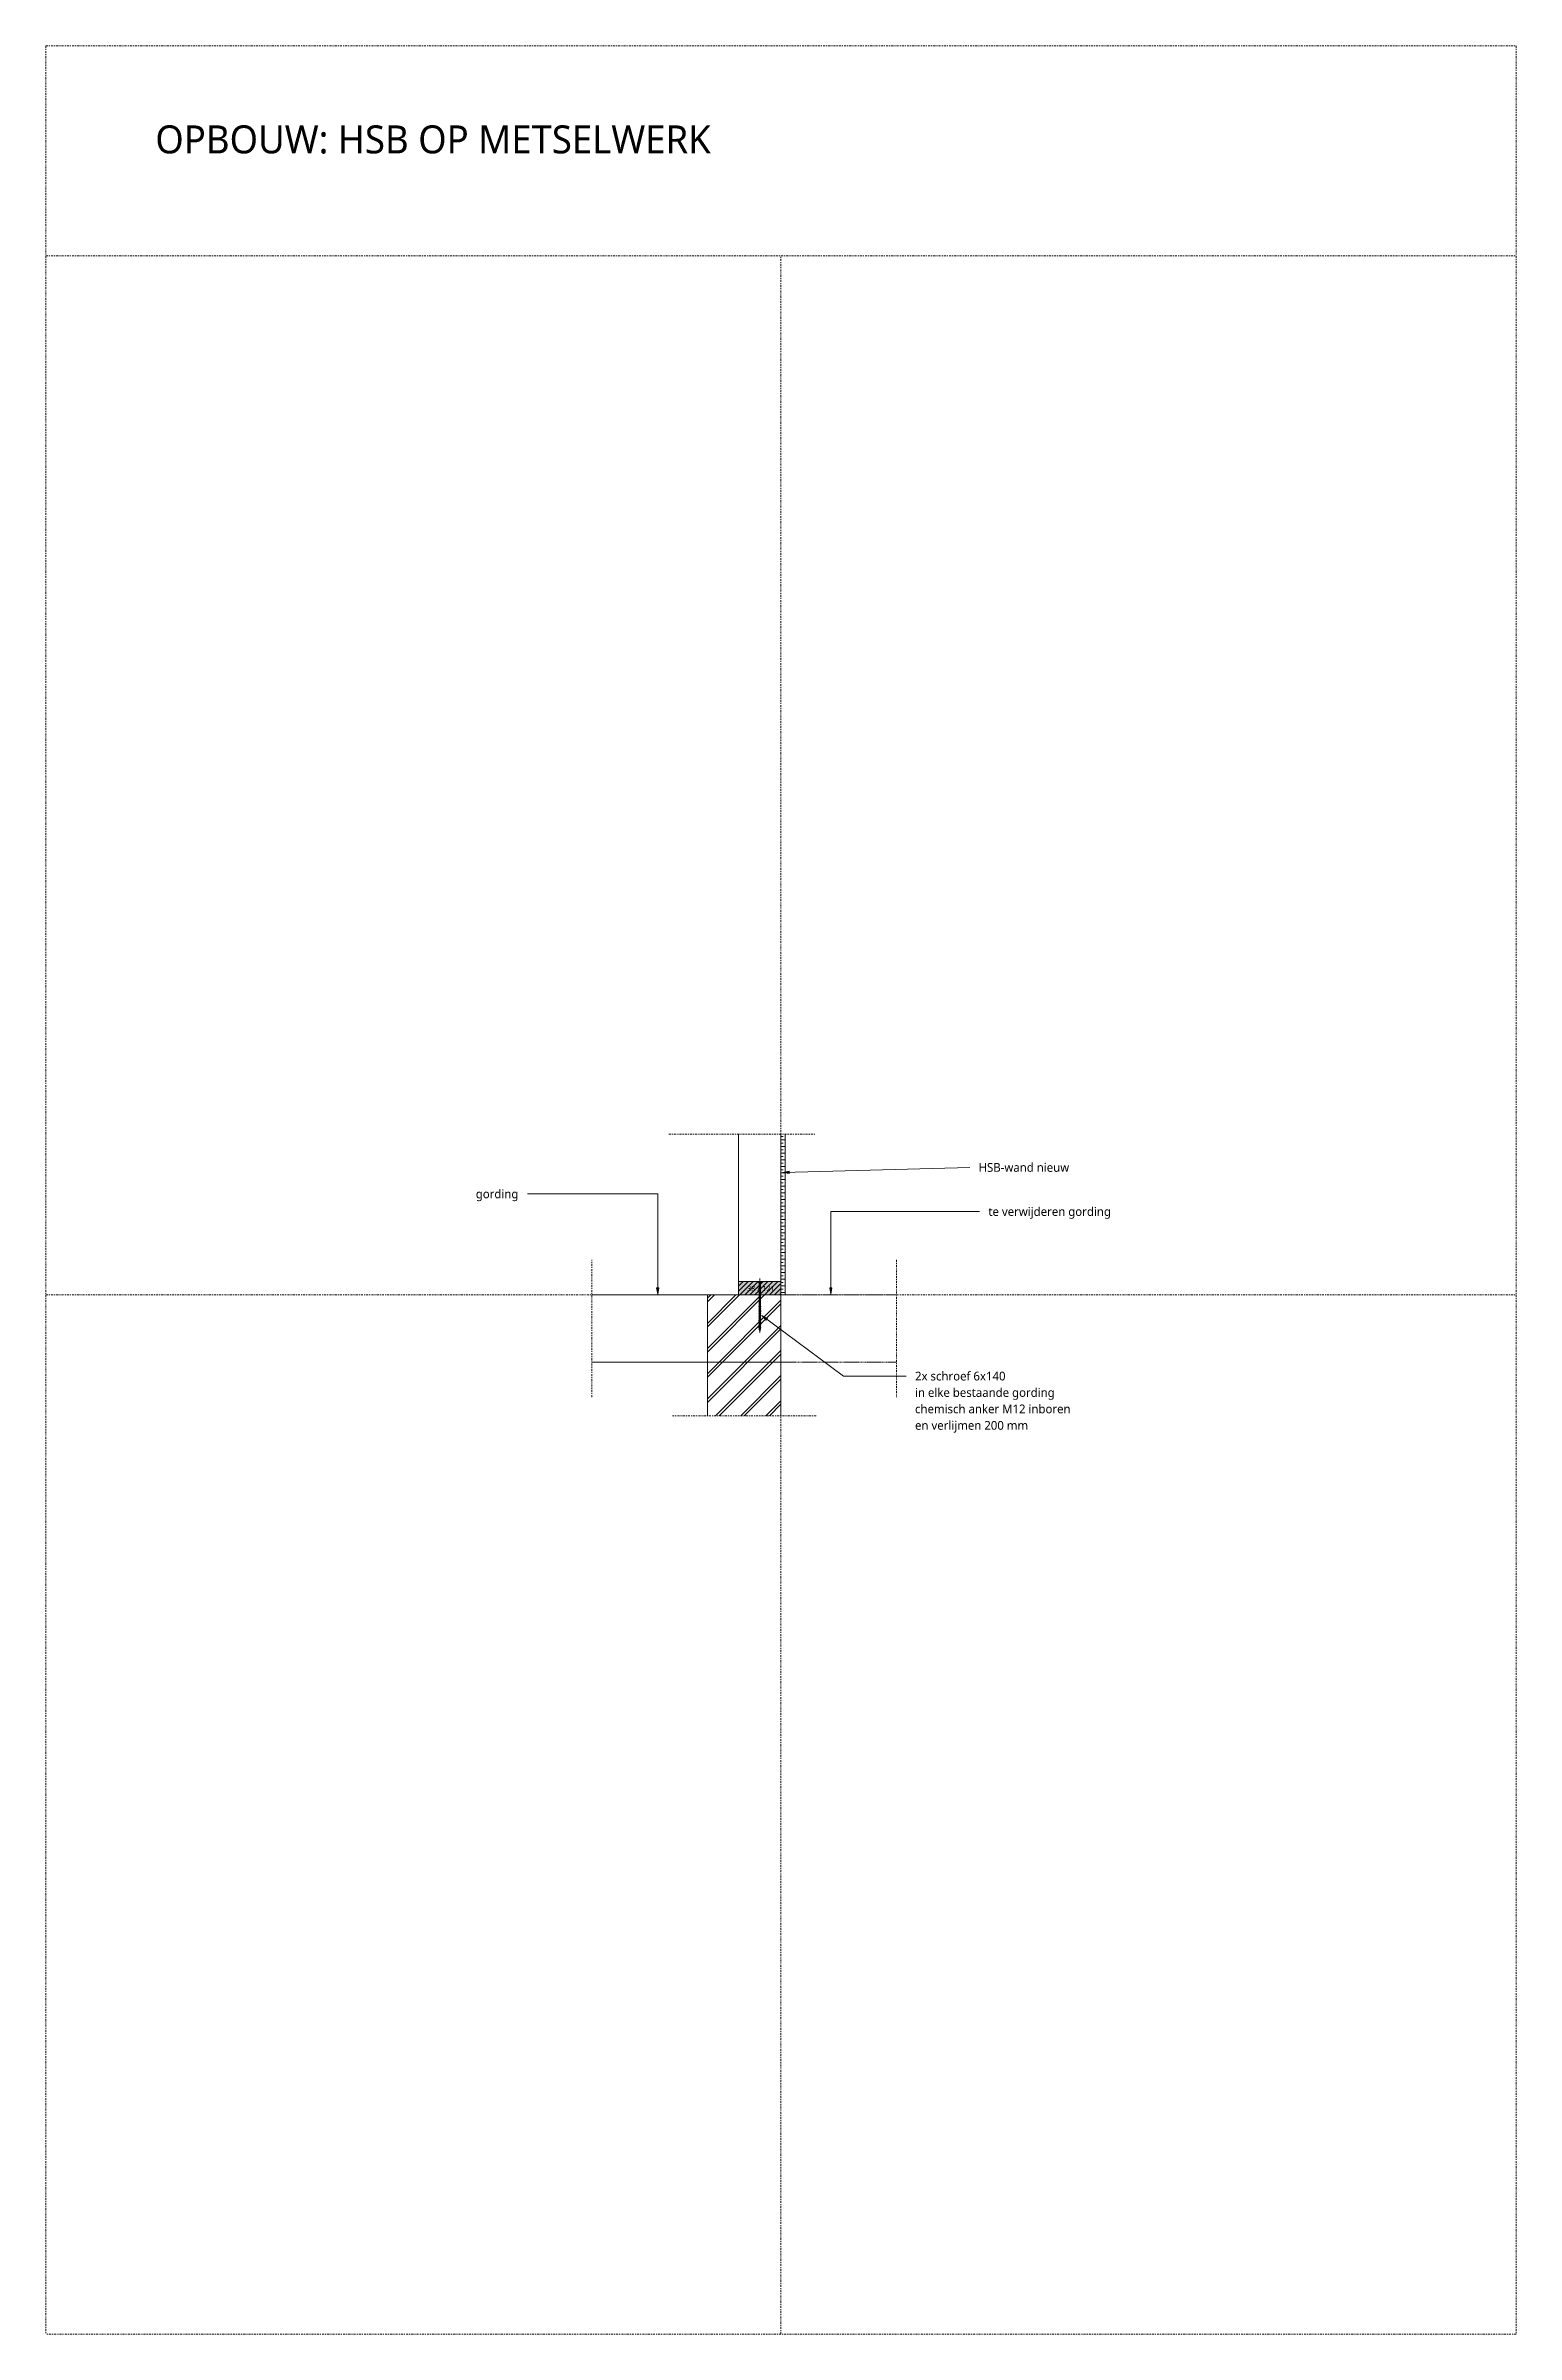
# Model space of a CAD drawing. Header units: millimetres. Extents: x -14163 to 55687, y -143 to 37302.
# Drawn here: x 1087 to 5287, y 7560 to 14100 of the extents above; entities that cross this region are included whole.
import ezdxf

# ---------------------------------------------------------------- set-up
doc = ezdxf.new("R2010")
doc.units = ezdxf.units.MM
for name, pattern in [('MV_center', [15, 6, -3, 3, -3]), ('MV_hartlijn_staal', [6.6, 5, -0.8, 0, -0.8]), ('MV_hidden', [3.75, 2.5, -1.25])]:
    doc.linetypes.add(name, pattern=pattern)
for name, color, linetype, lineweight in [('A-ANNO-NOTE', 131, 'Continuous', 18), ('A-DETL', 90, 'Continuous', 13), ('A-DETL-GENF', 92, 'Continuous', 18), ('A-DETL-MEDM', 33, 'Continuous', 18), ('G-ANNO-TEXT', 231, 'Continuous', 13)]:
    doc.layers.add(name, color=color, linetype=linetype, lineweight=lineweight)
doc.styles.add('Segoe UI', font='segoeui.ttf', dxfattribs={"height": 15})
doc.styles.add('Segoe UI_3', font='segoeui.ttf', dxfattribs={"height": 25})
doc.styles.add('Segoe UI_5', font='segoeui.ttf', dxfattribs={"height": 80})

msp = doc.modelspace()

# ---------------------------------------------------------------- texts
at = {"layer": 'A-ANNO-NOTE', "lineweight": 13, "insert": (3090.4, 10555.8), "char_height": 15, "width": 94.599, "attachment_point": 1, "style": 'Segoe UI'}
msp.add_mtext('38 x 121', dxfattribs=at)
at = {"layer": 'G-ANNO-TEXT', "color": 7, "attachment_point": 1}
for s, insert, char_height, width, style in [('OPBOUW: HSB OP METSELWERK', (1399.8, 13872.3), 80, 2008.227, 'Segoe UI_5'), ('HSB-wand nieuw', (3751.4, 10906.9), 25, 318.27, 'Segoe UI_3'), ('gording', (2315.2, 10831.2), 25, 148.312, 'Segoe UI_3'), ('te verwijderen gording', (3779.4, 10780.8), 25, 425.696, 'Segoe UI_3'), ('2x schroef 6x140', (3569.8, 10310.6), 25, 315.063, 'Segoe UI_3'), ('chemisch anker M12 inboren ', (3569.8, 10216.7), 25, 555.569, 'Segoe UI_3'), ('in elke bestaande gording', (3569.8, 10263.6), 25, 489.029, 'Segoe UI_3'), ('en verlijmen 200 mm ', (3569.8, 10169.7), 25, 409.662, 'Segoe UI_3')]:
    msp.add_mtext(s, dxfattribs=dict(at, insert=insert, char_height=char_height, width=width, style=style))

# ---------------------------------------------------------------- blocks, each defined once
blk = doc.blocks.new('NLRS_00_DI_maskeer - Type 1-4234708-Details Constructie')
at = {"layer": 'A-DETL-GENF', "linetype": 'MV_center'}
blk.add_line((310, 0), (-100, 0), dxfattribs=at)
blk = doc.blocks.new('00 hout_rechthoekig_sls - SLS 38x121-3138879-Details Constructie')
at = {"layer": 'A-DETL-GENF', "lineweight": 13}
blk.add_hatch(color=256, dxfattribs=at).paths.add_polyline_path([(121, -38), (121, 0), (0, 0), (0, -38)])
at = {"layer": 'A-DETL-MEDM', "lineweight": 13}
h = blk.add_hatch(dxfattribs=at)
h.set_pattern_fill('FP_136', color=256, style=0, pattern_type=2)
h.set_pattern_definition([(45, (-3066.009, -10567.864), (-7.071068, 7.071068), [])])
h.paths.add_polyline_path([(121, -38), (121, 0), (0, 0), (0, -38)])
at = {"layer": 'A-DETL-MEDM'}
for p, q in [((0, 0), (121, 0)), ((0, -38), (0, 0)), ((121, 0), (121, -38)), ((121, 0), (121, -38)), ((121, 0), (121, -38)), ((121, -38), (0, -38)), ((121, -38), (0, -38))]:
    blk.add_line(p, q, dxfattribs=at)
blk = doc.blocks.new('NLRS_00_DI_maskeer - Type 1-4234826-Details Constructie')
at = {"layer": 'A-DETL-GENF', "linetype": 'MV_center'}
blk.add_line((291.9, 0), (-100, 0), dxfattribs=at)
blk = doc.blocks.new('NLRS_00_DI_maskeer - Type 1-4234827-Details Constructie')
at = {"layer": 'A-DETL-GENF', "linetype": 'MV_center'}
blk.add_line((-100, 0), (291.9, 0), dxfattribs=at)
blk = doc.blocks.new('NLRS_00_DI_maskeer - Type 1-4234828-Details Constructie')
at = {"layer": 'A-DETL-GENF', "linetype": 'MV_center'}
blk.add_line((-100, 0), (320, 0), dxfattribs=at)
blk = doc.blocks.new('28 schroeven 2D - Verzonken schroef 6_0x140mm-3218139-Details Constructie')
at = {"layer": 'A-DETL-GENF', "lineweight": 5}
for p, q in [((-5.4, 0), (5.4, 0)), ((-2.5, -2.4), (-5.4, 0)), ((5.4, 0), (2.5, -2.4)), ((-5, -0.3), (5, -0.3)), ((-2, -4), (2, -3.3)), ((-2, -3.6), (-2, -135)), ((2, -135), (2, -3.6)), ((3, -69.2), (-3, -70.6)), ((-3, -70.6), (-2.3, -70)), ((3, -71.5), (-3, -72.9)), ((-3, -72.9), (-2.3, -72.2)), ((3, -73.7), (-3, -75.1)), ((-3, -75.1), (-2.3, -74.4)), ((3, -75.9), (-3, -77.3)), ((-3, -77.3), (-2.3, -76.6)), ((3, -78.1), (-3, -79.5)), ((-3, -79.5), (-2.3, -78.9)), ((3, -80.3), (-3, -81.7)), ((-3, -81.7), (-2.3, -81.1)), ((3, -82.5), (-3, -83.9)), ((-3, -83.9), (-2.3, -83.3)), ((3, -84.8), (-3, -86.1)), ((-3, -86.1), (-2.3, -85.5)), ((3, -87), (-3, -88.4)), ((-3, -88.4), (-2.3, -87.7)), ((3, -89.2), (-3, -90.6)), ((-3, -90.6), (-2.3, -89.9)), ((3, -91.4), (-3, -92.8)), ((-3, -92.8), (-2.3, -92.2)), ((3, -93.6), (-3, -95)), ((-3, -95), (-2.3, -94.4)), ((3, -95.8), (-3, -97.2)), ((-3, -97.2), (-2.3, -96.6)), ((3, -98), (-3, -99.4)), ((-3, -99.4), (-2.3, -98.8)), ((3, -100.3), (-3, -101.7)), ((-3, -101.7), (-2.3, -101)), ((3, -102.5), (-3, -103.9)), ((-3, -103.9), (-2.3, -103.2)), ((3, -104.7), (-3, -106.1)), ((-3, -106.1), (-2.3, -105.5)), ((3, -106.9), (-3, -108.3)), ((-3, -108.3), (-2.3, -107.7)), ((3, -109.1), (-3, -110.5)), ((-3, -110.5), (-2.3, -109.9)), ((3, -111.3), (-3, -112.7)), ((-3, -112.7), (-2.3, -112.1)), ((3, -113.6), (-3, -115)), ((-3, -115), (-2.3, -114.3)), ((3, -115.8), (-3, -117.2)), ((-3, -117.2), (-2.3, -116.5)), ((3, -118), (-3, -119.4)), ((-3, -119.4), (-2.3, -118.7)), ((3, -120.2), (-3, -121.6)), ((-3, -121.6), (-2.3, -121)), ((3, -122.4), (-3, -123.8)), ((-3, -123.8), (-2.3, -123.2)), ((3, -124.6), (-3, -126)), ((-3, -126), (-2.3, -125.4)), ((3, -126.9), (-3, -128.2)), ((-3, -128.2), (-2.3, -127.6)), ((3, -129.1), (-3, -130.5)), ((-3, -130.5), (-2.3, -129.8)), ((2.3, -69.9), (3, -69.2)), ((2.3, -72.1), (3, -71.5)), ((2.3, -74.3), (3, -73.7)), ((2.3, -76.5), (3, -75.9)), ((2.3, -78.7), (3, -78.1)), ((2.3, -81), (3, -80.3)), ((2.3, -83.2), (3, -82.5)), ((2.3, -85.4), (3, -84.8)), ((2.3, -87.6), (3, -87)), ((2.3, -89.8), (3, -89.2)), ((2.3, -92), (3, -91.4)), ((2.3, -94.3), (3, -93.6)), ((2.3, -96.5), (3, -95.8)), ((2.3, -98.7), (3, -98)), ((2.3, -100.9), (3, -100.3)), ((2.3, -103.1), (3, -102.5)), ((2.3, -105.3), (3, -104.7)), ((2.3, -107.5), (3, -106.9)), ((2.3, -109.8), (3, -109.1)), ((2.3, -112), (3, -111.3)), ((2.3, -114.2), (3, -113.6)), ((2.3, -116.4), (3, -115.8)), ((2.3, -118.6), (3, -118)), ((2.3, -120.8), (3, -120.2)), ((2.3, -123.1), (3, -122.4)), ((2.3, -125.3), (3, -124.6)), ((2.3, -127.5), (3, -126.9)), ((2.3, -129.7), (3, -129.1)), ((3, -131.3), (-3, -132.7)), ((-3, -132.7), (-2.3, -132)), ((3, -133.5), (-3, -134.9)), ((-3, -134.9), (-2.3, -134.3)), ((2.3, -135.6), (-2.3, -136.7)), ((-2.3, -136.7), (-1.5, -136)), ((-2, -135), (0, -140)), ((1.5, -138), (-1.5, -138.7)), ((-1.5, -138.7), (-0.8, -138.1)), ((0, -140), (2, -135)), ((0.8, -138.6), (1.5, -138)), ((1.5, -136.2), (2.3, -135.6)), ((2.3, -131.9), (3, -131.3)), ((2.3, -134.1), (3, -133.5))]:
    blk.add_line(p, q, dxfattribs=at)
at = {"layer": 'A-DETL-GENF'}
for p, q in [((-2, -3.6), (-2, 0)), ((2, -3.6), (2, 0))]:
    blk.add_line(p, q, dxfattribs=at)
at = {"layer": 'A-DETL-GENF', "linetype": 'MV_hartlijn_staal', "lineweight": 13}
blk.add_line((0, 9.1), (0, -145.9), dxfattribs=at)
at = {"layer": 'A-DETL-GENF', "lineweight": 5}
for centre, start, end in [((-3.5, -3.6), 360, 50), ((3.5, -3.6), 130, 180)]:
    blk.add_arc(centre, 1.5, start, end, dxfattribs=at)
for points in [[(-3, -70.6), (-2.2, -71), (2.3, -69.9)], [(-3, -72.9), (-2.2, -73.2), (2.3, -72.1)], [(-3, -75.1), (-2.2, -75.4), (2.3, -74.3)], [(-3, -77.3), (-2.2, -77.6), (2.3, -76.5)], [(-3, -79.5), (-2.2, -79.8), (2.3, -78.7)], [(-3, -81.7), (-2.2, -82.1), (2.3, -81)], [(-3, -83.9), (-2.2, -84.3), (2.3, -83.2)], [(-3, -86.1), (-2.2, -86.5), (2.3, -85.4)], [(-3, -88.4), (-2.2, -88.7), (2.3, -87.6)], [(-3, -90.6), (-2.2, -90.9), (2.3, -89.8)], [(-3, -92.8), (-2.2, -93.1), (2.3, -92)], [(-3, -95), (-2.2, -95.4), (2.3, -94.3)], [(-3, -97.2), (-2.2, -97.6), (2.3, -96.5)], [(-3, -99.4), (-2.2, -99.8), (2.3, -98.7)], [(-3, -101.7), (-2.2, -102), (2.3, -100.9)], [(-3, -103.9), (-2.2, -104.2), (2.3, -103.1)], [(-3, -106.1), (-2.2, -106.4), (2.3, -105.3)], [(-3, -108.3), (-2.2, -108.7), (2.3, -107.5)], [(-3, -110.5), (-2.2, -110.9), (2.3, -109.8)], [(-3, -112.7), (-2.2, -113.1), (2.3, -112)], [(-3, -115), (-2.2, -115.3), (2.3, -114.2)], [(-3, -117.2), (-2.2, -117.5), (2.3, -116.4)], [(-3, -119.4), (-2.2, -119.7), (2.3, -118.6)], [(-3, -121.6), (-2.2, -121.9), (2.3, -120.8)], [(-3, -123.8), (-2.2, -124.2), (2.3, -123.1)], [(-3, -126), (-2.2, -126.4), (2.3, -125.3)], [(-3, -128.2), (-2.2, -128.6), (2.3, -127.5)], [(-3, -130.5), (-2.2, -130.8), (2.3, -129.7)], [(-2.3, -70), (2.7, -68.9), (3, -69.2)], [(-2.3, -72.2), (2.7, -71.1), (3, -71.5)], [(-2.3, -74.4), (2.7, -73.3), (3, -73.7)], [(-2.3, -76.6), (2.7, -75.6), (3, -75.9)], [(-2.3, -78.9), (2.7, -77.8), (3, -78.1)], [(-2.3, -81.1), (2.7, -80), (3, -80.3)], [(-2.3, -83.3), (2.7, -82.2), (3, -82.5)], [(-2.3, -85.5), (2.7, -84.4), (3, -84.8)], [(-2.3, -87.7), (2.7, -86.6), (3, -87)], [(-2.3, -89.9), (2.7, -88.8), (3, -89.2)], [(-2.3, -92.2), (2.7, -91.1), (3, -91.4)], [(-2.3, -94.4), (2.7, -93.3), (3, -93.6)], [(-2.3, -96.6), (2.7, -95.5), (3, -95.8)], [(-2.3, -98.8), (2.7, -97.7), (3, -98)], [(-2.3, -101), (2.7, -99.9), (3, -100.3)], [(-2.3, -103.2), (2.7, -102.1), (3, -102.5)], [(-2.3, -105.5), (2.7, -104.4), (3, -104.7)], [(-2.3, -107.7), (2.7, -106.6), (3, -106.9)], [(-2.3, -109.9), (2.7, -108.8), (3, -109.1)], [(-2.3, -112.1), (2.7, -111), (3, -111.3)], [(-2.3, -114.3), (2.7, -113.2), (3, -113.6)], [(-2.3, -116.5), (2.7, -115.4), (3, -115.8)], [(-2.3, -118.7), (2.7, -117.7), (3, -118)], [(-2.3, -121), (2.7, -119.9), (3, -120.2)], [(-2.3, -123.2), (2.7, -122.1), (3, -122.4)], [(-2.3, -125.4), (2.7, -124.3), (3, -124.6)], [(-2.3, -127.6), (2.7, -126.5), (3, -126.9)], [(-2.3, -129.8), (2.7, -128.7), (3, -129.1)], [(-3, -132.7), (-2.2, -133), (2.3, -131.9)], [(-3, -134.9), (-2.2, -135.2), (2.3, -134.1)], [(-2.3, -132), (2.7, -130.9), (3, -131.3)], [(-2.3, -134.3), (2.7, -133.2), (3, -133.5)], [(-2.3, -136.7), (-1.7, -136.9), (1.5, -136.2)], [(-1.5, -136), (2, -135.4), (2.3, -135.6)], [(-1.5, -138.7), (-1.2, -138.9), (0.8, -138.6)], [(-0.8, -138.1), (1.4, -137.8), (1.5, -138)]]:
    blk.add_open_spline(points, degree=2, dxfattribs=at)

# ---------------------------------------------------------------- hatches: boundary and pattern name
at = {"layer": 'A-DETL-GENF', "lineweight": 13}
h = msp.add_hatch(dxfattribs=at)
h.set_pattern_fill('FP_128', color=250, style=0, pattern_type=2)
h.set_pattern_definition([(0, (0, 0), (0, 18.952), []), (0, (0, 9.476), (0, 18.952), [9.476, -4.738])])
h.paths.add_polyline_path([(3199, 10529.9), (3199, 10989.9), (3187, 10989.9), (3187, 10529.9)])
h = msp.add_hatch(dxfattribs=at)
h.set_pattern_fill('FP_125', color=254, style=0, pattern_type=2)
h.set_pattern_definition([(45, (0, 0), (-35.92102, 35.92102), []), (45, (10.16, 0), (-35.92102, 35.92102), [])])
h.paths.add_polyline_path([(2977, 10184.4), (3187, 10184.4), (3187, 10529.9), (2977, 10529.9)])
at = {"layer": 'G-ANNO-TEXT'}
for points in [[(3192.3, 10879.8), (3210.3, 10877.1), (3210.2, 10883.4)], [(2834.8, 10531.8), (2838, 10549.8), (2831.6, 10549.8)], [(3329.2, 10531.8), (3332.4, 10549.8), (3326.1, 10549.8)], [(3132.2, 10470.9), (3144.8, 10457.7), (3148.6, 10462.8)]]:
    msp.add_hatch(color=7, dxfattribs=at).paths.add_polyline_path(points)

# ---------------------------------------------------------------- linework, layer by layer
at = {"layer": 'A-DETL', "linetype": 'MV_center', "lineweight": 18}
for p, q in [((1087, 14099.9), (1087, 7559.9)), ((1087, 14099.9), (5287, 14099.9)), ((5287, 14099.9), (5287, 7559.9)), ((5287, 14099.9), (5287, 7559.9)), ((1087, 13499.9), (5287, 13499.9)), ((3187, 7559.9), (3187, 13499.9)), ((1087, 10529.9), (5287, 10529.9)), ((5287, 7559.9), (1087, 7559.9))]:
    msp.add_line(p, q, dxfattribs=at)
at = {"layer": 'A-DETL', "lineweight": 18}
for p, q in [((3066, 10568.6), (3066, 10989.9)), ((3187, 10989.9), (3187, 10567.9)), ((3187, 10568.6), (3187, 10989.9)), ((3199, 10529.9), (3199, 10989.9)), ((3187, 10529.9), (2647, 10529.9)), ((3066, 10529.9), (2977, 10529.9)), ((2977, 10529.9), (2977, 10184.4)), ((3187, 10529.9), (3199, 10529.9)), ((3187, 10184.4), (3187, 10529.9)), ((3187, 10338), (2647, 10338))]:
    msp.add_line(p, q, dxfattribs=at)
at = {"layer": 'A-DETL', "linetype": 'MV_hidden', "lineweight": 18}
for p, q in [((3187, 10529.9), (3517, 10529.9)), ((3187, 10338), (3517, 10338))]:
    msp.add_line(p, q, dxfattribs=at)
at = {"layer": 'G-ANNO-TEXT', "color": 250}
for p, q in [((3192.3, 10879.8), (3726.4, 10894.4)), ((3210.2, 10883.4), (3192.3, 10879.8)), ((3192.3, 10879.8), (3210.3, 10877.1)), ((3210.3, 10877.1), (3210.2, 10883.4)), ((2463.2, 10818.7), (2462.6, 10818.7)), ((2834.8, 10818.7), (2463.2, 10818.7)), ((2834.8, 10531.8), (2834.8, 10818.7)), ((3329.2, 10768.3), (3754.4, 10768.3)), ((3329.2, 10531.8), (3329.2, 10768.3)), ((2838, 10549.8), (2831.6, 10549.8)), ((2831.6, 10549.8), (2834.8, 10531.8)), ((2834.8, 10531.8), (2838, 10549.8)), ((3332.4, 10549.8), (3326.1, 10549.8)), ((3326.1, 10549.8), (3329.2, 10531.8)), ((3329.2, 10531.8), (3332.4, 10549.8)), ((3132.2, 10470.9), (3144.8, 10457.7)), ((3148.6, 10462.8), (3132.2, 10470.9)), ((3132.2, 10470.9), (3366, 10298.1)), ((3144.8, 10457.7), (3148.6, 10462.8)), ((3366, 10298.1), (3544.8, 10298.1))]:
    msp.add_line(p, q, dxfattribs=at)

# ---------------------------------------------------------------- block references
at = {"layer": 'A-DETL-GENF', "linetype": 'MV_center'}
for name, p in [('NLRS_00_DI_maskeer - Type 1-4234828-Details Constructie', (2967, 10989.9)), ('NLRS_00_DI_maskeer - Type 1-4234708-Details Constructie', (2977, 10184.4))]:
    msp.add_blockref(name, p, dxfattribs=at)
for name, p, rotation in [('NLRS_00_DI_maskeer - Type 1-4234826-Details Constructie', (2647, 10529.9), 269.9999999999998), ('NLRS_00_DI_maskeer - Type 1-4234827-Details Constructie', (3517, 10529.9), 270.0000000000002)]:
    msp.add_blockref(name, p, dxfattribs=dict(at, rotation=rotation))
at = {"layer": 'A-DETL-GENF'}
msp.add_blockref('28 schroeven 2D - Verzonken schroef 6_0x140mm-3218139-Details Constructie', (3126.5, 10567.9), dxfattribs=at)
at = {"layer": 'A-DETL-MEDM', "lineweight": 13}
msp.add_blockref('00 hout_rechthoekig_sls - SLS 38x121-3138879-Details Constructie', (3066, 10567.9), dxfattribs=at)

msp.set_redraw_order([(e.dxf.handle, doc.entitydb.next_handle()) for e in msp.query("TEXT MTEXT ATTDEF DIMENSION ARC_DIMENSION")])  # texts and dimensions are drawn at this point

doc.saveas('drawing.dxf')
